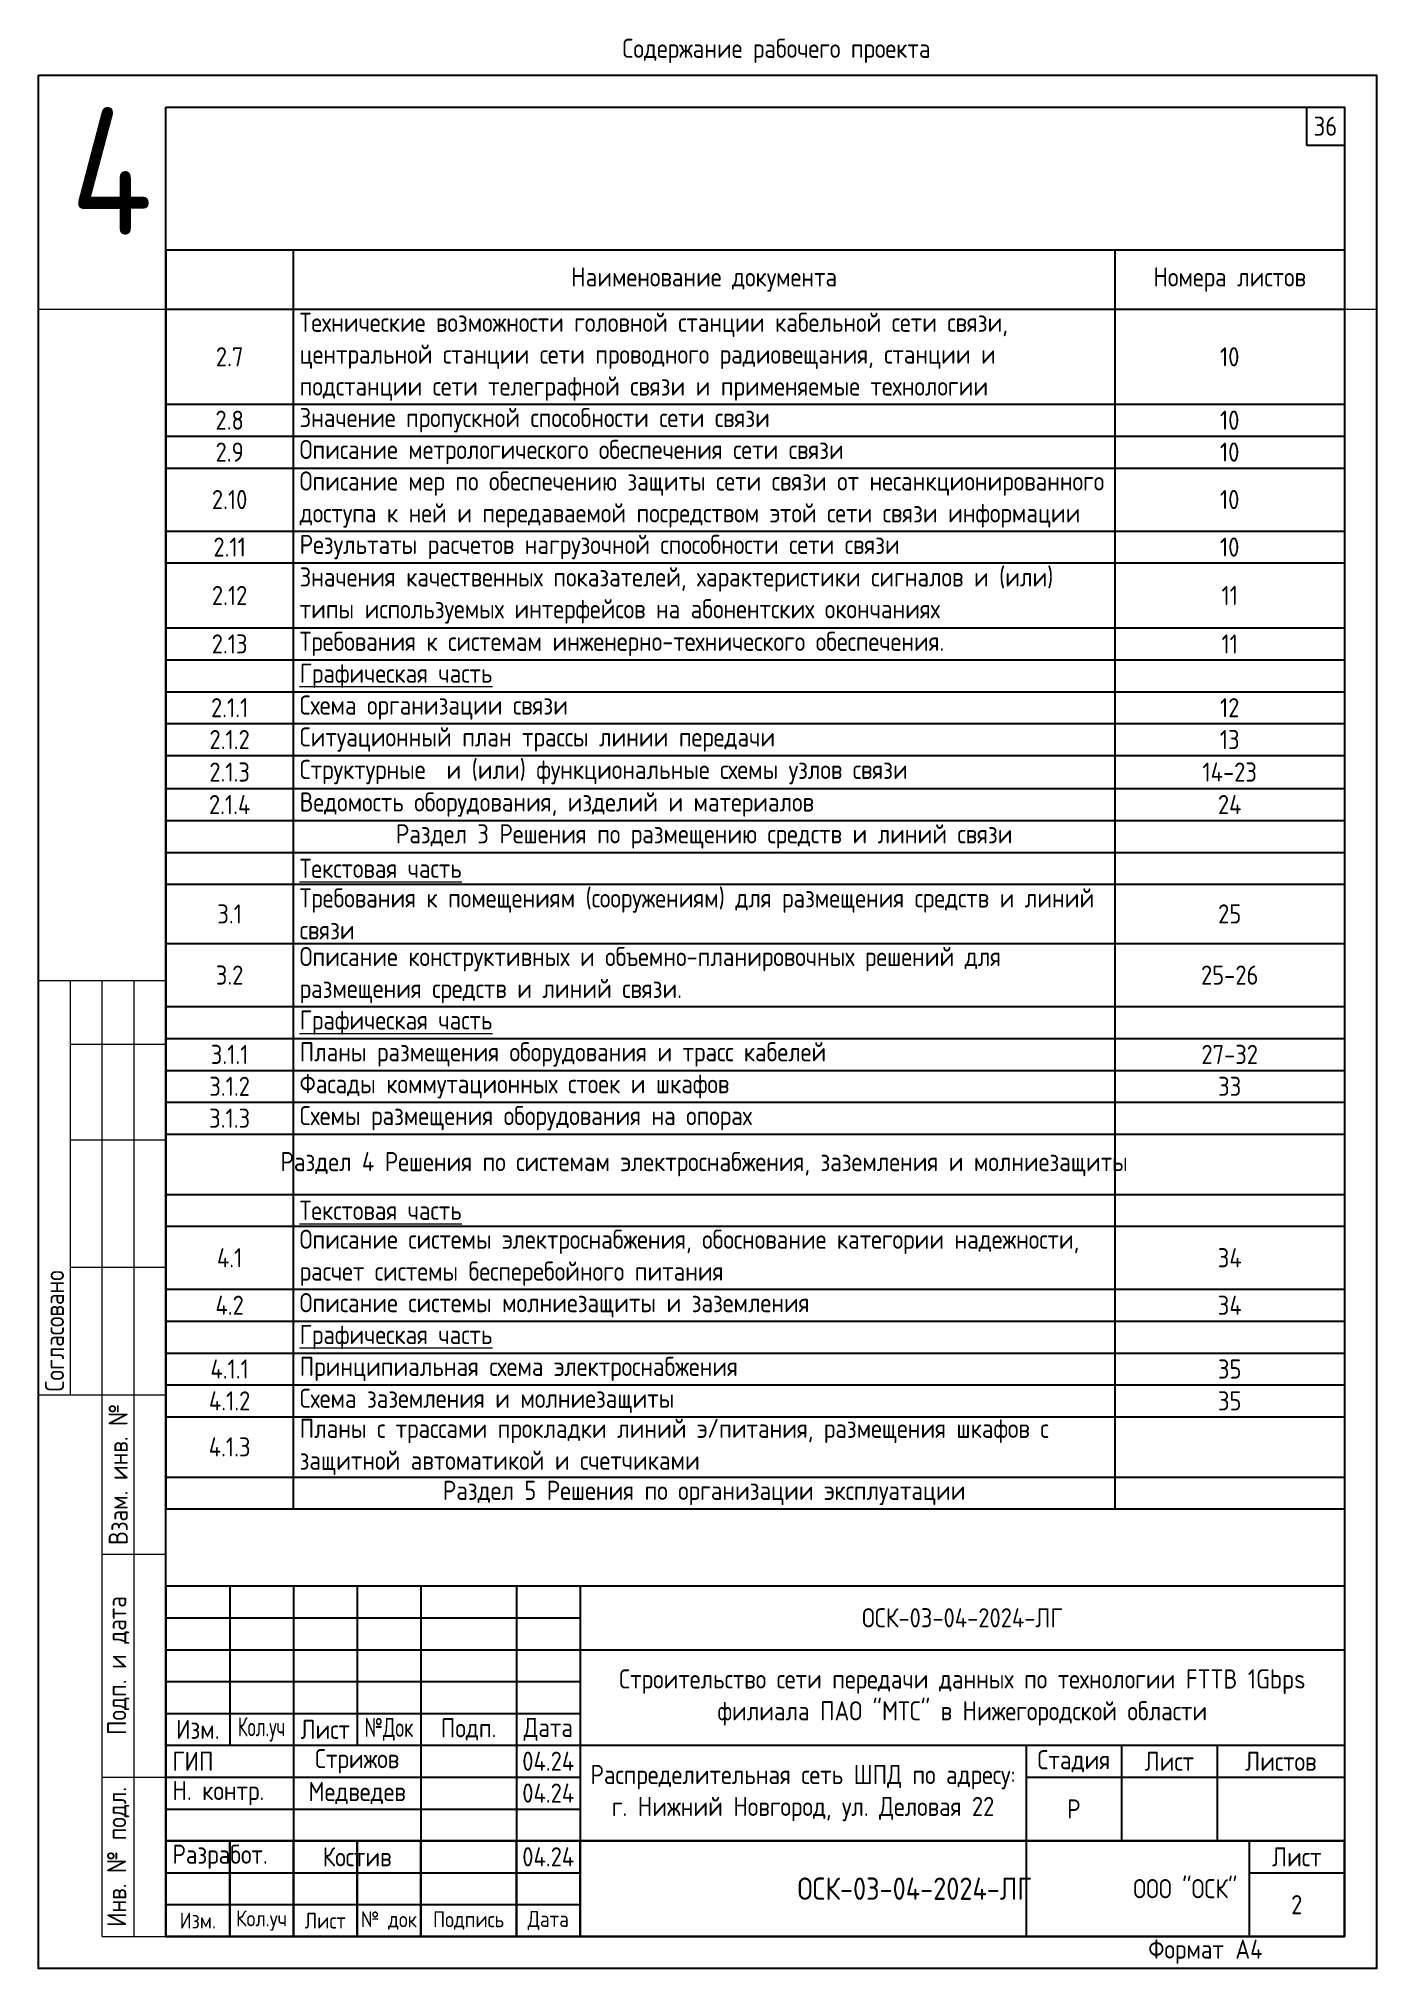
# Paper-space layout '4' of a CAD drawing. Extents: x 0 to 210, y 0 to 303.
# The model-space entities are those that its viewports show. They can reach past a viewport. Long polylines and large blocks are cut down to what shows.
import ezdxf
from ezdxf.enums import TextEntityAlignment as Align

# ---------------------------------------------------------------- set-up
doc = ezdxf.new("R2010")
doc.units = 0
doc.header["$MEASUREMENT"] = 0
doc.layers.get('0').update_dxf_attribs({"linetype": 'CONTINUOUS'})
doc.layers.get('Defpoints').update_dxf_attribs({"linetype": 'CONTINUOUS'})
doc.layers.add('ВЭ', color=1, linetype='CONTINUOUS')
doc.styles.add('мой', font='', dxfattribs={"width": 0.9, "height": 3})
doc.styles.get('мой').set_extended_font_data('GOST Common')

# ---------------------------------------------------------------- blocks, each defined once
blk = doc.blocks.new('*T60')
at = {"color": 0, "linetype": 'ByBlock', "lineweight": -2, "transparency": 16777216}
for p, q in [((0, 0), (6, 0)), ((0, 0), (0, -6)), ((6, 0), (6, -6)), ((0, -6), (6, -6))]:
    blk.add_line(p, q, dxfattribs=at)
blk = doc.blocks.new('*T58')
at = {"color": 0, "linetype": 'ByBlock', "lineweight": -2, "transparency": 16777216}
for p, q in [((0, 0), (185, 0)), ((0, 0), (0, -55)), ((10, 0), (10, -25)), ((20, 0), (20, -55)), ((30, 0), (30, -25)), ((40, 0), (40, -55)), ((55, 0), (55, -55)), ((65, 0), (65, -55)), ((185, 0), (185, -55)), ((0, -5), (65, -5)), ((0, -10), (185, -10)), ((0, -15), (65, -15)), ((0, -20), (65, -20)), ((0, -25), (185, -25)), ((135, -25), (135, -55)), ((150, -25), (150, -40)), ((165, -25), (165, -40)), ((0, -30), (65, -30)), ((135, -30), (185, -30)), ((0, -35), (65, -35)), ((0, -40), (185, -40)), ((0, -45), (65, -45)), ((0, -50), (65, -50)), ((0, -55), (185, -55))]:
    blk.add_line(p, q, dxfattribs=at)
at = {"color": 0, "transparency": 16777216, "char_height": 3, "style": 'мой'}
for s, insert, width, attachment_point in [('ОСК-03-04-2024-ЛГ', (125, -5), 119, 5), ('Строительство сети передачи данных по технологии FTTB 1Gbps филиала ПАО "МТС" в Нижегородской области', (125, -17.5), 119, 5), ('Изм.', (5, -22.5), 10, 5), ('{\\W0.7;Кол.уч}', (15, -22.5), 10, 5), ('Лист', (25, -22.5), 9, 5), ('{\\W0.75;№Док}', (35, -22.5), 10, 5), ('Подп.', (47.5, -22.5), 15, 5), ('Дата', (60, -22.5), 10, 5), ('ГИП', (1, -27.5), 18, 4), ('Стрижов', (30, -27.5), 19, 5), ('04.24', (60, -27.5), 9, 5), ('Стадия', (142.5, -27.5), 14, 5), ('Лист', (157.5, -27.5), 14, 5), ('Листов', (175, -27.5), 19, 5), ('Распределительная сеть ШПД по адресу: г. Нижний Новгород, ул. Деловая 22 ', (100, -32.5), 69, 5), ('Н. контр.', (1, -32.5), 18, 4), ('Медведев', (30, -32.5), 19, 5), ('04.24', (60, -32.5), 9, 5), ('Р', (142.5, -35), 14, 5), ('Разработ.', (1, -42.5), 18, 4), ('Костив', (30, -42.5), 19, 5), ('04.24', (60, -42.5), 9, 5), ('ООО "ОСК"', (160, -47.5), 49, 5)]:
    blk.add_mtext(s, dxfattribs=dict(at, insert=insert, width=width, attachment_point=attachment_point))
blk = doc.blocks.new('*T59')
at = {"color": 0, "linetype": 'ByBlock', "lineweight": 30, "transparency": 16777216}
for p, q in [((0, 0), (185, 0)), ((0, 0), (0, -15)), ((10, 0), (10, -15)), ((20, 0), (20, -15)), ((30, 0), (30, -15)), ((40, 0), (40, -15)), ((55, 0), (55, -15)), ((65, 0), (65, -15)), ((185, 0), (185, -15)), ((0, -15), (185, -15))]:
    blk.add_line(p, q, dxfattribs=at)
at = {"color": 0, "linetype": 'ByBlock', "lineweight": -2, "transparency": 16777216}
for p, q in [((170, 0), (170, -15)), ((0, -5), (65, -5)), ((170, -5), (185, -5)), ((0, -10), (65, -10))]:
    blk.add_line(p, q, dxfattribs=at)
at = {"color": 0, "lineweight": 18, "transparency": 16777216, "attachment_point": 5, "style": 'мой'}
for s, insert, char_height, width in [('Лист', (177.5, -2.5), 3, 14), ('ОСК-03-04-2024-ЛГ', (117.5, -7.5), 3.5, 104), ('Изм.', (5, -12.5), 2.5, 9), ('Кол.уч', (15, -12.5), 2.5, 9), ('Лист', (25, -12.5), 2.5, 9), ('№ док', (35, -12.5), 2.5, 9), ('Подпись', (47.5, -12.5), 2.5, 14), ('Дата', (60, -12.5), 2.5, 9)]:
    blk.add_mtext(s, dxfattribs=dict(at, insert=insert, char_height=char_height, width=width))
blk = doc.blocks.new('*U57')
at = {"lineweight": 13}
for p, q in [((0, 90), (0, 155)), ((0, 155), (20, 155)), ((5, 90), (5, 155)), ((10, 90), (10, 155)), ((15, 90), (15, 155)), ((20, 90), (20, 155)), ((5, 145), (20, 145)), ((5, 130), (20, 130)), ((5, 110), (20, 110)), ((0, 90), (20, 90)), ((10, 5), (10, 90)), ((10, 90), (20, 90)), ((15, 5), (15, 90)), ((20, 5), (20, 90)), ((10, 65), (20, 65)), ((10, 30), (20, 30)), ((10, 5), (20, 5)), ((10, 5), (10, 5))]:
    blk.add_line(p, q, dxfattribs=at)
at = {"color": 8, "lineweight": 0}
blk.add_line((0, 90), (0, 90), dxfattribs=at)
for points in [[(0, 297), (210, 297), (210, 0), (0, 0)], [(20, 292), (205, 292), (205, 5), (20, 5)]]:
    blk.add_lwpolyline(points, close=True)
for name, p in [('*T60', (199, 292)), ('*T58', (20, 60)), ('*T59', (20, 20))]:
    blk.add_blockref(name, p)
at = {"lineweight": 9, "insert": (2.5, 90.5), "char_height": 3, "width": 64, "attachment_point": 4, "rotation": 90, "style": 'мой'}
blk.add_mtext('{\\C256;Согласовано}', dxfattribs=at)
at = {"lineweight": 13, "char_height": 3, "attachment_point": 5, "rotation": 90, "style": 'мой'}
for s, insert, width in [('Взам. инв. №', (12.5, 77.5), 24), ('Подп. и дата', (12.5, 47.5), 34), ('Инв. № подл.', (12.5, 17.5), 24)]:
    blk.add_mtext(s, dxfattribs=dict(at, insert=insert, width=width))
at = {"insert": (174.19, 4.53), "char_height": 3, "width": 40.5849, "attachment_point": 1, "style": 'мой'}
blk.add_mtext('Формат', dxfattribs=at)
at = {"style": 'мой', "width": 0.9}
blk.add_attdef('лист', text='', height=3, dxfattribs=at).set_placement((202, 289), align=Align.MIDDLE_CENTER)
at = {"color": 7, "lineweight": 0, "ltscale": 0.1, "style": 'мой', "width": 0.9}
blk.add_attdef('ШИФР_ДОП', text='', height=3.5, dxfattribs=at).set_placement((159, 12.5), align=Align.MIDDLE_LEFT)
blk.add_attdef('№_ЛИСТА_ДОП', text='', height=3, dxfattribs=at).set_placement((197.5, 10), align=Align.MIDDLE_CENTER)
at = {"style": 'мой', "width": 0.9}
blk.add_attdef('ФОРМАТ', text='', height=3, dxfattribs=at).set_placement((187.86, 3.01), align=Align.MIDDLE_LEFT)
blk = doc.blocks.new('*T15')
at = {"layer": 'Defpoints', "color": 8, "linetype": 'ByBlock', "lineweight": 0, "transparency": 16777216}
for p, q in [((0, 0), (7018, 0)), ((0, 0), (0, -36.67)), ((242, 0), (242, -36.67)), ((484, 0), (484, -36.67)), ((726, 0), (726, -36.67)), ((968, 0), (968, -36.67)), ((1210, 0), (1210, -36.67)), ((1452, 0), (1452, -36.67)), ((1694, 0), (1694, -36.67)), ((1936, 0), (1936, -36.67)), ((2178, 0), (2178, -36.67)), ((2420, 0), (2420, -36.67)), ((2662, 0), (2662, -36.67)), ((2904, 0), (2904, -36.67)), ((3146, 0), (3146, -36.67)), ((3388, 0), (3388, -36.67)), ((3630, 0), (3630, -36.67)), ((3872, 0), (3872, -36.67)), ((4114, 0), (4114, -36.67)), ((4356, 0), (4356, -36.67)), ((4598, 0), (4598, -36.67)), ((4840, 0), (4840, -36.67)), ((5082, 0), (5082, -36.67)), ((5324, 0), (5324, -36.67)), ((5566, 0), (5566, -36.67)), ((5808, 0), (5808, -36.67)), ((6050, 0), (6050, -36.67)), ((6292, 0), (6292, -36.67)), ((6534, 0), (6534, -36.67)), ((6776, 0), (6776, -36.67)), ((0, -36.67), (7018, -36.67))]:
    blk.add_line(p, q, dxfattribs=at)
at = {"layer": 'Defpoints', "color": 0, "linetype": 'ByBlock', "lineweight": -2, "transparency": 16777216}
blk.add_line((7018, 0), (7018, -36.67), dxfattribs=at)
at = {"layer": 'Defpoints', "color": 5, "linetype": 'Continuous', "lineweight": 0, "transparency": 16777216, "char_height": 20, "width": 232, "attachment_point": 1, "style": 'мой'}
for s, insert in [('1', (5, -5)), ('2', (247, -5)), ('3', (489, -5)), ('4', (731, -5)), ('5', (973, -5)), ('6', (1215, -5)), ('7', (1457, -5)), ('8', (1699, -5)), ('9', (1941, -5)), ('10', (2183, -5)), ('11', (2425, -5)), ('12', (2667, -5)), ('13', (2909, -5)), ('14', (3151, -5)), ('16', (3393, -5)), ('17', (3635, -5)), ('18', (3877, -5)), ('19', (4119, -5)), ('{\\fGOST Common|b0|i0|c204|p34;24', (4361, -5)), ('25', (4603, -5)), ('23', (4845, -5)), ('28', (5087, -5)), ('29', (5329, -5)), ('33', (5571, -5)), ('34', (5813, -5)), ('35', (6055, -5)), ('36', (6297, -5)), ('37', (6539, -5)), ('38', (6781, -5))]:
    blk.add_mtext(s, dxfattribs=dict(at, insert=insert))
blk = doc.blocks.new('*U16')
at = {"layer": 'ВЭ', "color": 250, "linetype": 'ByBlock', "lineweight": 18}
blk.add_lwpolyline([(-105, -148.5), (105, -148.5), (105, 148.5), (-105, 148.5), (-105, -148.5)], dxfattribs=at)
blk = doc.blocks.new('*U17')
at = {"layer": 'Defpoints', "color": 0, "linetype": 'ByBlock', "lineweight": -2, "transparency": 16777216}
blk.add_blockref('*U16', (726, 0), dxfattribs=at)
blk = doc.blocks.new('*T104')
at = {"color": 0, "linetype": 'ByBlock', "lineweight": -2, "transparency": 16777216}
for p, q in [((0, 0), (185, 0)), ((0, 0), (0, -193.34)), ((19.99, 0), (19.99, -193.34)), ((148.97, 0), (148.97, -193.34)), ((185, 0), (185, -193.34)), ((242, 0), (427, 0)), ((242, 0), (242, -197.54)), ((261.99, 0), (261.99, -197.54)), ((390.97, 0), (390.97, -197.54)), ((427, 0), (427, -197.54)), ((484, 0), (669, 0)), ((484, 0), (484, -145.74)), ((503.99, 0), (503.99, -145.74)), ((632.97, 0), (632.97, -145.74)), ((669, 0), (669, -145.74)), ((0, -9.34), (185, -9.34)), ((242, -9.34), (427, -9.34)), ((484, -9.34), (669, -9.34)), ((0, -14.34), (185, -14.34)), ((484, -14.34), (669, -14.34)), ((0, -19.34), (185, -19.34)), ((484, -19.34), (669, -19.34)), ((0, -24.34), (185, -24.34)), ((242, -24.24), (427, -24.24)), ((0, -29.34), (185, -29.34)), ((242, -29.24), (427, -29.24)), ((484, -29.24), (669, -29.24)), ((242, -34.24), (427, -34.24)), ((0, -38.34), (185, -38.34)), ((484, -39.14), (669, -39.14)), ((0, -43.34), (185, -43.34)), ((242, -44.14), (427, -44.14)), ((484, -44.14), (669, -44.14)), ((0, -48.34), (185, -48.34)), ((242, -49.14), (427, -49.14)), ((484, -49.14), (669, -49.14)), ((0, -53.34), (185, -53.34)), ((242, -59.34), (427, -59.34)), ((242, -64.34), (427, -64.34)), ((484, -64.64), (669, -64.64)), ((0, -68.24), (185, -68.24)), ((242, -69.34), (427, -69.34)), ((242, -74.34), (427, -74.34)), ((484, -74.54), (669, -74.54)), ((242, -79.34), (427, -79.34)), ((0, -83.74), (185, -83.74)), ((242, -84.54), (427, -84.54)), ((242, -89.54), (427, -89.54)), ((0, -93.64), (185, -93.64)), ((242, -94.54), (427, -94.54)), ((0, -98.64), (185, -98.64)), ((242, -99.54), (427, -99.54)), ((0, -103.64), (185, -103.64)), ((484, -105.04), (669, -105.04)), ((242, -108.84), (427, -108.84)), ((0, -113.84), (185, -113.84)), ((0, -118.84), (185, -118.84)), ((242, -118.74), (427, -118.74)), ((484, -120.84), (669, -120.84)), ((0, -123.84), (185, -123.84)), ((242, -123.74), (427, -123.74)), ((484, -125.84), (669, -125.84)), ((242, -128.74), (427, -128.74)), ((0, -133.74), (185, -133.74)), ((242, -133.74), (427, -133.74)), ((484, -135.74), (669, -135.74)), ((242, -138.74), (427, -138.74)), ((484, -140.74), (669, -140.74)), ((0, -144.24), (185, -144.24)), ((242, -148.19), (427, -148.19)), ((484, -145.74), (669, -145.74)), ((0, -154.14), (185, -154.14)), ((242, -153.19), (427, -153.19)), ((0, -159.14), (185, -159.14)), ((242, -163.09), (427, -163.09)), ((242, -168.09), (427, -168.09)), ((0, -173.14), (185, -173.14)), ((242, -173.09), (427, -173.09)), ((242, -178.09), (427, -178.09)), ((242, -183.09), (427, -183.09)), ((0, -193.34), (185, -193.34)), ((242, -192.54), (427, -192.54)), ((242, -197.54), (427, -197.54))]:
    blk.add_line(p, q, dxfattribs=at)
at = {"linetype": 'ByBlock', "lineweight": 18, "transparency": 16777216, "char_height": 3, "style": 'мой'}
for s, insert, width, attachment_point in [('{\\C7;Наименование документа}', (84.48, -4.67), 126.9735, 5), ('{\\C7;Номера листов}', (166.98, -4.67), 33.0322, 5), ('{\\C7;Наименование документа}', (326.48, -4.67), 126.9735, 5), ('{\\C7;Номера листов}', (408.98, -4.67), 33.0322, 5), ('{\\C7;Наименование документа}', (568.48, -4.67), 126.9735, 5), ('{\\C7;Номера листов}', (650.98, -4.67), 33.0322, 5), ('Раздел 1   Пояснительная записка', (84.48, -11.84), 126.9735, 5), ('Технические возможности головной станции кабельной сети связи, центральной станции сети проводного радиовещания, станции и подстанции сети телеграфной связи и применяемые технологии', (262.99, -16.79), 126.9735, 4), ('{\\LТекстовая часть}', (504.99, -11.84), 126.9735, 4), ('{\\LТекстовая часть}', (20.99, -16.84), 126.9735, 4), ('Реквизиты технического задания на проектирование', (20.99, -21.84), 126.9735, 4), ('Наименование сети электросвязи', (20.99, -26.84), 126.9735, 4), ('Значение пропускной способности сети связи ', (262.99, -26.74), 126.9735, 4), ('Основные данные по результатам проведения предпроектных обследований и согласований', (20.99, -33.84), 126.9735, 4), ('Описание метрологического обеспечения сети связи', (262.99, -31.74), 126.9735, 4), ('Описание мер по обеспечению защиты сети связи от несанкционированного доступа к ней и передаваемой посредством этой сети связи информации', (262.99, -39.19), 126.9735, 4), ('Исходные данные для проектирования', (20.99, -40.84), 126.9735, 4), ('Сведения о проектной организации', (20.99, -45.84), 126.9735, 4), ('Результаты расчетов нагрузочной способности сети связи', (262.99, -46.64), 126.9735, 4), ('{\\LРеквизиты следующих документов:}', (504.99, -46.64), 126.9735, 4), ('Сведения об операторе связи', (20.99, -50.84), 126.9735, 4), ('Значения качественных показателей, характеристики сигналов и (или) типы используемых интерфейсов на абонентских окончаниях', (262.99, -54.24), 126.9735, 4), ('Перечень наименований услуг связи и сведения о лицензиях на осуществление деятельности в области оказания услуг связи с использованием проектируемой сети электросвязи', (20.99, -60.79), 126.9735, 4), ('{\\LГрафическая часть}', (262.99, -66.84), 126.9735, 4), ('Сведения о соответствии средств связи в области связи (сертификаты соответствия и (или) декларации о соответствии), используемых для создания сети электросвязи', (20.99, -75.99), 126.9735, 4), ('Схема организации связи', (262.99, -71.84), 126.9735, 4), ('Ситуационный план трассы линии передачи', (262.99, -76.84), 126.9735, 4), ('Структурные  и (или) функциональные схемы узлов связи', (262.99, -81.94), 126.9735, 4), ('Указание территории, на которой предполагается функционирование сети электросвязи', (20.99, -88.69), 126.9735, 4), ('Ведомость оборудования, изделий и материалов', (262.99, -87.04), 126.9735, 4), ('Типы узлов связи, значения их монтированной емкости ', (20.99, -96.14), 126.9735, 4), ('{\\LТекстовая часть}', (262.99, -97.04), 126.9735, 4), ('{\\LГрафическая часть}', (20.99, -101.14), 126.9735, 4), ('Требования к помещениям (сооружениям) для размещения средств и линий связи', (262.99, -104.19), 126.9735, 4), ('Схема построения сети электросвязи (фрагмента сети электросвязи', (20.99, -108.74), 126.9735, 4), ('Описание конструктивных и объемно-планировочных решений для размещения средств и линий связи.', (262.99, -113.79), 126.9735, 4), ('Раздел 2   Решения по построению сети электросбязи ', (84.48, -116.34), 126.9735, 5), ('{\\LТекстовая часть}', (20.99, -121.34), 126.9735, 4), ('{\\LГрафическая часть}', (262.99, -121.24), 126.9735, 4), ('Общие принципы построения и схему организации сети электросвязи', (20.99, -128.79), 126.9735, 4), ('Планы размещения оборудования и трасс кабелей', (262.99, -126.24), 126.9735, 4), ('{\\LТекстовая часть}', (262.99, -150.69), 126.9735, 4), ('Перечень и состав средств связи, образующих узел связи ', (20.99, -156.64), 126.9735, 4), ('Перечень и состав средств связи, образующих точки присоединения сети связи с указанием их пропускной способности и применяемых технологий', (20.99, -166.14), 126.9735, 4), ('Схема взаимодействия проектируемой сети электросвязи (фрагмента сети электросвязи) с другими сетями связи с указанием пропускной способности линий связи, соединяющих данную сеть связи с другими сетями связи                                        ', (20.99, -183.24), 126.9735, 4)]:
    blk.add_mtext(s, dxfattribs=dict(at, insert=insert, width=width, attachment_point=attachment_point))
at = {"color": 0, "linetype": 'ByBlock', "lineweight": 18, "transparency": 16777216, "char_height": 3, "style": 'мой'}
for s, insert, width, attachment_point in [('Описание принципов организации эксплуатации;', (504.99, -16.84), 126.9735, 4), ('2.7', (252, -16.79), 16.9943, 5), ('10', (408.98, -16.79), 33.0322, 5), ('5.1', (494, -16.84), 16.9943, 5), ('36', (650.98, -16.84), 33.0322, 5), ('1.1', (10, -21.84), 16.9943, 5), ('7', (166.98, -21.84), 33.0322, 5), ('Описание решений по организации технического обслуживания аппаратуры и оборудования;', (504.99, -24.29), 126.9735, 4), ('5.2', (494, -24.29), 16.9943, 5), ('36', (650.98, -24.29), 33.0322, 5), ('1.2', (10, -26.84), 16.9943, 5), ('7', (166.98, -26.84), 33.0322, 5), ('2.8', (252, -26.74), 16.9943, 5), ('10', (408.98, -26.74), 33.0322, 5), ('2.9', (252, -31.74), 16.9943, 5), ('10', (408.98, -31.74), 33.0322, 5), ('Описание решений по организации аварийно-восстановительных работ на объектах и линиях связи;', (504.99, -34.19), 126.9735, 4), ('1.3', (10, -33.84), 16.9943, 5), ('7', (166.98, -33.84), 33.0322, 5), ('5.3', (494, -34.19), 16.9943, 5), ('36', (650.98, -34.19), 33.0322, 5), ('1.4', (10, -40.84), 16.9943, 5), ('7-8', (166.98, -40.84), 33.0322, 5), ('2.10', (252, -39.19), 16.9943, 5), ('10', (408.98, -39.19), 33.0322, 5), ('Раздел 6 Иная документация', (568.48, -41.64), 126.9735, 5), ('1.5', (10, -45.84), 16.9943, 5), ('8', (166.98, -45.84), 33.0322, 5), ('2.11', (252, -46.64), 16.9943, 5), ('10', (408.98, -46.64), 33.0322, 5), ('1.6', (10, -50.84), 16.9943, 5), ('8', (166.98, -50.84), 33.0322, 5), ('Лицензии на осуществление деятельности в области оказания услуг связи с использованием проектируемой сети электросвязи (фрагмента сети электросвязи); ', (504.99, -56.89), 126.9735, 4), ('2.12', (252, -54.24), 16.9943, 5), ('11', (408.98, -54.24), 33.0322, 5), ('6.1', (494, -56.89), 16.9943, 5), ('30-54', (650.98, -56.89), 33.0322, 5), ('1.7', (10, -60.79), 16.9943, 5), ('8', (166.98, -60.79), 33.0322, 5), ('2.13', (252, -61.84), 16.9943, 5), ('{\\C256;Требования к системам инженерно-технического обеспечения.}', (262.99, -61.84), 126.9735, 4), ('11', (408.98, -61.84), 33.0322, 5), ('6.2', (494, -69.59), 16.9943, 5), ('Технические условия присоединения сетей электросвязи', (504.99, -69.59), 126.9735, 4), ('55-73', (650.98, -69.59), 33.0322, 5), ('2.1.1', (252, -71.84), 16.9943, 5), ('12', (408.98, -71.84), 33.0322, 5), ('1.8', (10, -75.99), 16.9943, 5), ('9', (166.98, -75.99), 33.0322, 5), ('2.1.2', (252, -76.84), 16.9943, 5), ('13', (408.98, -76.84), 33.0322, 5), ('Технические условия подключения средств связи к сетям инженерно-технического обеспечения в случае, если функционирование проектируемой сети электросвязи (фрагмента сети электросвязи) невозможно без такого подключения с изменениями, в случае истечения срока действия технических условий;', (504.99, -89.79), 126.9735, 4), ('2.1.3', (252, -81.94), 16.9943, 5), ('14-{\\fGOST Common|b0|i0|c204|p34;23}', (408.98, -81.94), 33.0322, 5), ('1.9', (10, -88.69), 16.9943, 5), ('9', (166.98, -88.69), 33.0322, 5), ('2.1.4', (252, -87.04), 16.9943, 5), ('24', (408.98, -87.04), 33.0322, 5), ('Раздел 3 Решения по размещению средств и линий связи', (326.48, -92.04), 126.9735, 5), ('6.3', (494, -89.79), 16.9943, 5), ('1.10', (10, -96.14), 16.9943, 5), ('9', (166.98, -96.14), 33.0322, 5), ('3.1', (252, -104.19), 16.9943, 5), ('{\\fGOST Common|b0|i0|c204|p34;25', (408.98, -104.19), 33.0322, 5), ('Сертификаты соответствия и (или) декларации о соответствии средств связи, используемых в проектируемой сети электросвязи (фрагмента сети электросвязи).', (504.99, -112.94), 126.9735, 4), ('1.11', (10, -108.74), 16.9943, 5), ('6.4', (494, -112.94), 16.9943, 5), ('74-81', (650.98, -112.94), 33.0322, 5), ('3.2', (252, -113.79), 16.9943, 5), ('{\\fGOST Common|b0|i0|c204|p34;25-26}', (408.98, -113.79), 33.0322, 5), ('6.5', (494, -123.34), 16.9943, 5), ('СРО на ПИР^J', (504.99, -123.34), 126.9735, 4), ('3.1.1', (252, -126.24), 16.9943, 5), ('2{\\fGOST Common|b0|i0|c204|p34;7}-{\\fGOST Common|b0|i0|c204|p34;32}', (408.98, -126.24), 33.0322, 5), ('Согласования балансодержателями проектов размещения оборудования и кабельных линий^J', (504.99, -130.79), 126.9735, 4), ('2.1', (10, -128.79), 16.9943, 5), ('9', (166.98, -128.79), 33.0322, 5), ('3.1.2', (252, -131.24), 16.9943, 5), ('Фасады коммутационных стоек и шкафов', (262.99, -131.24), 126.9735, 4), ('33', (408.98, -131.24), 33.0322, 5), ('6.6', (494, -130.79), 16.9943, 5), ('82', (650.98, -130.79), 33.0322, 5), ('Архитектура построения сети электросвязи (фрагмента сети электросвязи) и принципы обеспечения связанности', (20.99, -138.99), 126.9735, 4), ('3.1.3', (252, -136.24), 16.9943, 5), ('Схемы размещения оборудования на опорах', (262.99, -136.24), 126.9735, 4), ('2.2', (10, -138.99), 16.9943, 5), ('9', (166.98, -138.99), 33.0322, 5), ('Раздел 4 Решения по системам электроснабжения, заземления и молниезащиты', (326.48, -143.46), 126.9735, 5), ('Обоснование выбора оборудования и программного обеспечения для проектируемой сети электросвязи', (20.99, -149.19), 126.9735, 4), ('2.3', (10, -149.19), 16.9943, 5), ('9', (166.98, -149.19), 33.0322, 5), ('Описание системы электроснабжения, обоснование категории надежности, расчет системы бесперебойного питания', (262.99, -158.14), 126.9735, 4), ('2.4', (10, -156.64), 16.9943, 5), ('10', (166.98, -156.64), 33.0322, 5), ('4.1', (252, -158.14), 16.9943, 5), ('34', (408.98, -158.14), 33.0322, 5), ('2.5', (10, -166.14), 16.9943, 5), ('10', (166.98, -166.14), 33.0322, 5), ('4.2', (252, -165.59), 16.9943, 5), ('Описание системы молниезащиты и заземления', (262.99, -165.59), 126.9735, 4), ('{\\fGOST Common|b0|i0|c204|p34;34', (408.98, -165.59), 33.0322, 5), ('{\\L\\C256;Графическая часть}', (262.99, -170.59), 126.9735, 4), ('4.1.1', (252, -175.59), 16.9943, 5), ('Принципиальная схема электроснабжения', (262.99, -175.59), 126.9735, 4), ('35', (408.98, -175.59), 33.0322, 5), ('4.1.2', (252, -180.59), 16.9943, 5), ('Схема заземления и молниезащиты', (262.99, -180.59), 126.9735, 4), ('35', (408.98, -180.59), 33.0322, 5), ('2.6', (10, -183.24), 16.9943, 5), ('10', (166.98, -183.24), 33.0322, 5), ('Планы с трассами прокладки линий э/питания, размещения шкафов с защитной автоматикой и счетчиками^J', (262.99, -187.81), 126.9735, 4), ('4.1.3', (252, -187.81), 16.9943, 5), ('Раздел 5 Решения по организации эксплуатации', (326.48, -195.04), 126.9735, 5)]:
    blk.add_mtext(s, dxfattribs=dict(at, insert=insert, width=width, attachment_point=attachment_point))
blk = doc.blocks.new('*T572')
at = {"color": 0, "linetype": 'ByBlock', "lineweight": -2, "transparency": 16777216}
for p, q in [((0, 0), (185, 0)), ((0, 0), (0, -197.54)), ((19.99, 0), (19.99, -197.54)), ((148.97, 0), (148.97, -197.54)), ((185, 0), (185, -197.54)), ((0, -9.34), (185, -9.34)), ((0, -24.24), (185, -24.24)), ((0, -29.24), (185, -29.24)), ((0, -34.24), (185, -34.24)), ((0, -44.14), (185, -44.14)), ((0, -49.14), (185, -49.14)), ((0, -59.34), (185, -59.34)), ((0, -64.34), (185, -64.34)), ((0, -69.34), (185, -69.34)), ((0, -74.34), (185, -74.34)), ((0, -79.34), (185, -79.34)), ((0, -84.54), (185, -84.54)), ((0, -89.54), (185, -89.54)), ((0, -94.54), (185, -94.54)), ((0, -99.54), (185, -99.54)), ((0, -108.84), (185, -108.84)), ((0, -118.74), (185, -118.74)), ((0, -123.74), (185, -123.74)), ((0, -128.74), (185, -128.74)), ((0, -133.74), (185, -133.74)), ((0, -138.74), (185, -138.74)), ((0, -148.19), (185, -148.19)), ((0, -153.19), (185, -153.19)), ((0, -163.09), (185, -163.09)), ((0, -168.09), (185, -168.09)), ((0, -173.09), (185, -173.09)), ((0, -178.09), (185, -178.09)), ((0, -183.09), (185, -183.09)), ((0, -192.54), (185, -192.54)), ((0, -197.54), (185, -197.54))]:
    blk.add_line(p, q, dxfattribs=at)
at = {"linetype": 'ByBlock', "lineweight": 18, "transparency": 16777216, "char_height": 3, "style": 'мой'}
for s, insert, width, attachment_point in [('{\\C7;Наименование документа}', (84.48, -4.67), 126.9735, 5), ('{\\C7;Номера листов}', (166.98, -4.67), 33.0322, 5), ('Технические возможности головной станции кабельной сети связи, центральной станции сети проводного радиовещания, станции и подстанции сети телеграфной связи и применяемые технологии', (20.99, -16.79), 126.9735, 4), ('Значение пропускной способности сети связи ', (20.99, -26.74), 126.9735, 4), ('Описание метрологического обеспечения сети связи', (20.99, -31.74), 126.9735, 4), ('Описание мер по обеспечению защиты сети связи от несанкционированного доступа к ней и передаваемой посредством этой сети связи информации', (20.99, -39.19), 126.9735, 4), ('Результаты расчетов нагрузочной способности сети связи', (20.99, -46.64), 126.9735, 4), ('Значения качественных показателей, характеристики сигналов и (или) типы используемых интерфейсов на абонентских окончаниях', (20.99, -54.24), 126.9735, 4), ('{\\LГрафическая часть}', (20.99, -66.84), 126.9735, 4), ('Схема организации связи', (20.99, -71.84), 126.9735, 4), ('Ситуационный план трассы линии передачи', (20.99, -76.84), 126.9735, 4), ('Структурные  и (или) функциональные схемы узлов связи', (20.99, -81.94), 126.9735, 4), ('Ведомость оборудования, изделий и материалов', (20.99, -87.04), 126.9735, 4), ('{\\LТекстовая часть}', (20.99, -97.04), 126.9735, 4), ('Требования к помещениям (сооружениям) для размещения средств и линий связи', (20.99, -104.19), 126.9735, 4), ('Описание конструктивных и объемно-планировочных решений для размещения средств и линий связи.', (20.99, -113.79), 126.9735, 4), ('{\\LГрафическая часть}', (20.99, -121.24), 126.9735, 4), ('Планы размещения оборудования и трасс кабелей', (20.99, -126.24), 126.9735, 4), ('{\\LТекстовая часть}', (20.99, -150.69), 126.9735, 4)]:
    blk.add_mtext(s, dxfattribs=dict(at, insert=insert, width=width, attachment_point=attachment_point))
at = {"color": 0, "linetype": 'ByBlock', "lineweight": 18, "transparency": 16777216, "char_height": 3, "style": 'мой'}
for s, insert, width, attachment_point in [('2.7', (10, -16.79), 16.9943, 5), ('10', (166.98, -16.79), 33.0322, 5), ('2.8', (10, -26.74), 16.9943, 5), ('10', (166.98, -26.74), 33.0322, 5), ('2.9', (10, -31.74), 16.9943, 5), ('10', (166.98, -31.74), 33.0322, 5), ('2.10', (10, -39.19), 16.9943, 5), ('10', (166.98, -39.19), 33.0322, 5), ('2.11', (10, -46.64), 16.9943, 5), ('10', (166.98, -46.64), 33.0322, 5), ('2.12', (10, -54.24), 16.9943, 5), ('11', (166.98, -54.24), 33.0322, 5), ('2.13', (10, -61.84), 16.9943, 5), ('{\\C256;Требования к системам инженерно-технического обеспечения.}', (20.99, -61.84), 126.9735, 4), ('11', (166.98, -61.84), 33.0322, 5), ('2.1.1', (10, -71.84), 16.9943, 5), ('12', (166.98, -71.84), 33.0322, 5), ('2.1.2', (10, -76.84), 16.9943, 5), ('13', (166.98, -76.84), 33.0322, 5), ('2.1.3', (10, -81.94), 16.9943, 5), ('14-{\\fGOST Common|b0|i0|c204|p34;23}', (166.98, -81.94), 33.0322, 5), ('2.1.4', (10, -87.04), 16.9943, 5), ('24', (166.98, -87.04), 33.0322, 5), ('Раздел 3 Решения по размещению средств и линий связи', (84.48, -92.04), 126.9735, 5), ('3.1', (10, -104.19), 16.9943, 5), ('{\\fGOST Common|b0|i0|c204|p34;25', (166.98, -104.19), 33.0322, 5), ('3.2', (10, -113.79), 16.9943, 5), ('{\\fGOST Common|b0|i0|c204|p34;25-26}', (166.98, -113.79), 33.0322, 5), ('3.1.1', (10, -126.24), 16.9943, 5), ('2{\\fGOST Common|b0|i0|c204|p34;7}-{\\fGOST Common|b0|i0|c204|p34;32}', (166.98, -126.24), 33.0322, 5), ('3.1.2', (10, -131.24), 16.9943, 5), ('Фасады коммутационных стоек и шкафов', (20.99, -131.24), 126.9735, 4), ('33', (166.98, -131.24), 33.0322, 5), ('3.1.3', (10, -136.24), 16.9943, 5), ('Схемы размещения оборудования на опорах', (20.99, -136.24), 126.9735, 4), ('Раздел 4 Решения по системам электроснабжения, заземления и молниезащиты', (84.48, -143.46), 126.9735, 5), ('Описание системы электроснабжения, обоснование категории надежности, расчет системы бесперебойного питания', (20.99, -158.14), 126.9735, 4), ('4.1', (10, -158.14), 16.9943, 5), ('34', (166.98, -158.14), 33.0322, 5), ('4.2', (10, -165.59), 16.9943, 5), ('Описание системы молниезащиты и заземления', (20.99, -165.59), 126.9735, 4), ('{\\fGOST Common|b0|i0|c204|p34;34', (166.98, -165.59), 33.0322, 5), ('{\\L\\C256;Графическая часть}', (20.99, -170.59), 126.9735, 4), ('4.1.1', (10, -175.59), 16.9943, 5), ('Принципиальная схема электроснабжения', (20.99, -175.59), 126.9735, 4), ('35', (166.98, -175.59), 33.0322, 5), ('4.1.2', (10, -180.59), 16.9943, 5), ('Схема заземления и молниезащиты', (20.99, -180.59), 126.9735, 4), ('35', (166.98, -180.59), 33.0322, 5), ('Планы с трассами прокладки линий э/питания, размещения шкафов с защитной автоматикой и счетчиками^J', (20.99, -187.81), 126.9735, 4), ('4.1.3', (10, -187.81), 16.9943, 5), ('Раздел 5 Решения по организации эксплуатации', (84.48, -195.04), 126.9735, 5)]:
    blk.add_mtext(s, dxfattribs=dict(at, insert=insert, width=width, attachment_point=attachment_point))

msp = doc.modelspace()

# ---------------------------------------------------------------- block references
for name, p in [('*T15', (6775, 3972)), ('*T104', (7279, 3944.67)), ('*T572', (7521, 3944.67))]:
    msp.add_blockref(name, p)
at = {"layer": 'Defpoints'}
msp.add_blockref('*U17', (6880, 3823.5), dxfattribs=at)

psp = doc.layouts.new('4')

# ---------------------------------------------------------------- block references
ref = psp.add_blockref('*U57', (-0.02, -0.01))
ref.add_attrib('лист', '36', dxfattribs={"height": 3, "style": 'мой', "width": 0.9}).set_placement((201.98, 288.99), align=Align.MIDDLE_CENTER)
ref.add_attrib('Чертеж', 'Содержание рабочего проекта', dxfattribs={"height": 3, "style": 'мой', "width": 0.9}).set_placement((115.8, 301.21), align=Align.MIDDLE_CENTER)
ref.add_attrib('ФОРМАТ', 'А4', dxfattribs={"height": 3, "style": 'мой', "width": 0.9}).set_placement((187.84, 3), align=Align.MIDDLE_LEFT)
ref.add_attrib('№_ЛИСТА_ДОП', '2', dxfattribs={"color": 7, "lineweight": 0, "ltscale": 0.1, "height": 3, "style": 'мой', "width": 0.9}).set_placement((197.48, 9.99), align=Align.MIDDLE_CENTER)

# ---------------------------------------------------------------- viewports
at = {"layer": 'ВЭ', "color": 1}
psp.add_viewport(center=(104.98, 148.49), size=(210, 297), view_center_point=(7606.01, 3823.55), view_height=297.002, dxfattribs=at)

doc.saveas('drawing.dxf')
